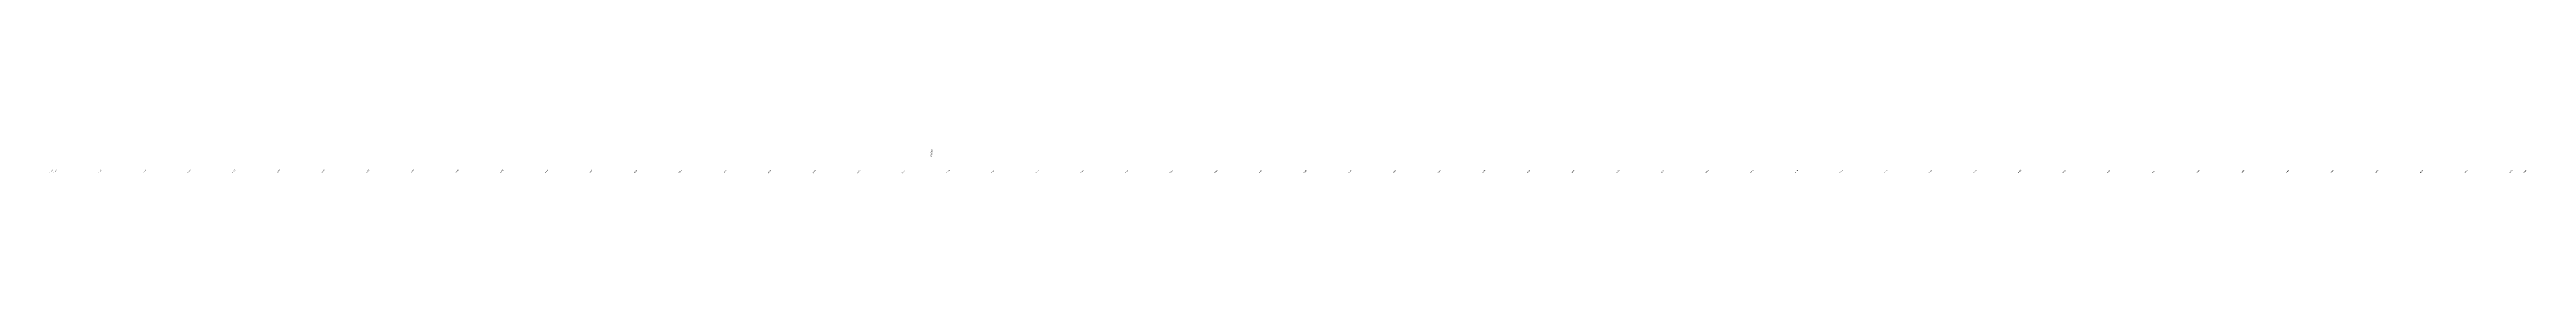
# Model space of a CAD drawing. Header units: metres. Extents: x 286386 to 287779, y 2079267 to 2080589.
# Drawn here: x 286458 to 287567, y 2080099 to 2080110 of the extents above; entities that cross this region are included whole.
import ezdxf
from ezdxf.enums import TextEntityAlignment as Align

# ---------------------------------------------------------------- set-up
doc = ezdxf.new("R2010")
doc.units = ezdxf.units.M
doc.header["$MEASUREMENT"] = 0
doc.layers.add('ESContAnn', color=231, linetype='Continuous')
doc.layers.add('ESElevation', color=150, linetype='Continuous')

msp = doc.modelspace()

# ---------------------------------------------------------------- texts
at = {"layer": 'ESContAnn'}
msp.add_text('2.0000', height=0.75, rotation=83.1572, dxfattribs=at).set_placement((286852.6, 2080108.2), align=Align.MIDDLE_CENTER)
at = {"layer": 'ESElevation'}
for s, p in [('-1.500', (286458.2, 2080100)), ('-1.500', (286460, 2080100)), ('-1.500', (286480, 2080100)), ('-1.500', (286500, 2080100)), ('-1.500', (286520, 2080100)), ('-1.500', (286540, 2080100)), ('-1.500', (286560, 2080100)), ('-1.500', (286580, 2080100)), ('-1.500', (286600, 2080100)), ('-1.500', (286620, 2080100)), ('-1.500', (286640, 2080100)), ('-1.500', (286660, 2080100)), ('-1.445', (286680, 2080100)), ('-0.647', (286700, 2080100)), ('0.228', (286720, 2080100)), ('0.544', (286740, 2080100)), ('1.356', (286760, 2080100)), ('2.060', (286780, 2080100)), ('2.440', (286800, 2080100)), ('2.514', (286820, 2080100)), ('2.514', (286840, 2080100)), ('2.369', (286860, 2080100)), ('3.091', (286880, 2080100)), ('3.876', (286900, 2080100)), ('4.556', (286920, 2080100)), ('5.209', (286940, 2080100)), ('5.500', (286960, 2080100)), ('5.500', (286980, 2080100)), ('5.479', (287000, 2080100)), ('5.359', (287020, 2080100)), ('5.148', (287040, 2080100)), ('4.505', (287060, 2080100)), ('4.243', (287080, 2080100)), ('4.178', (287100, 2080100)), ('3.726', (287120, 2080100)), ('3.671', (287140, 2080100)), ('3.710', (287160, 2080100)), ('3.572', (287180, 2080100)), ('3.685', (287200, 2080100)), ('3.965', (287220, 2080100)), ('4.479', (287240, 2080100)), ('4.703', (287260, 2080100)), ('5.113', (287280, 2080100)), ('5.760', (287300, 2080100)), ('5.946', (287320, 2080100)), ('6.255', (287340, 2080100)), ('6.709', (287360, 2080100)), ('6.675', (287380, 2080100)), ('6.331', (287400, 2080100)), ('5.699', (287420, 2080100)), ('5.554', (287440, 2080100)), ('5.497', (287460, 2080100)), ('5.430', (287480, 2080100)), ('4.879', (287500, 2080100)), ('4.238', (287520, 2080100)), ('3.659', (287540, 2080100)), ('3.560', (287560, 2080100)), ('3.610', (287566.3, 2080100))]:
    msp.add_text(s, height=0.5, rotation=45, dxfattribs=at).set_placement(p, align=Align.MIDDLE_CENTER)

doc.saveas('drawing.dxf')
